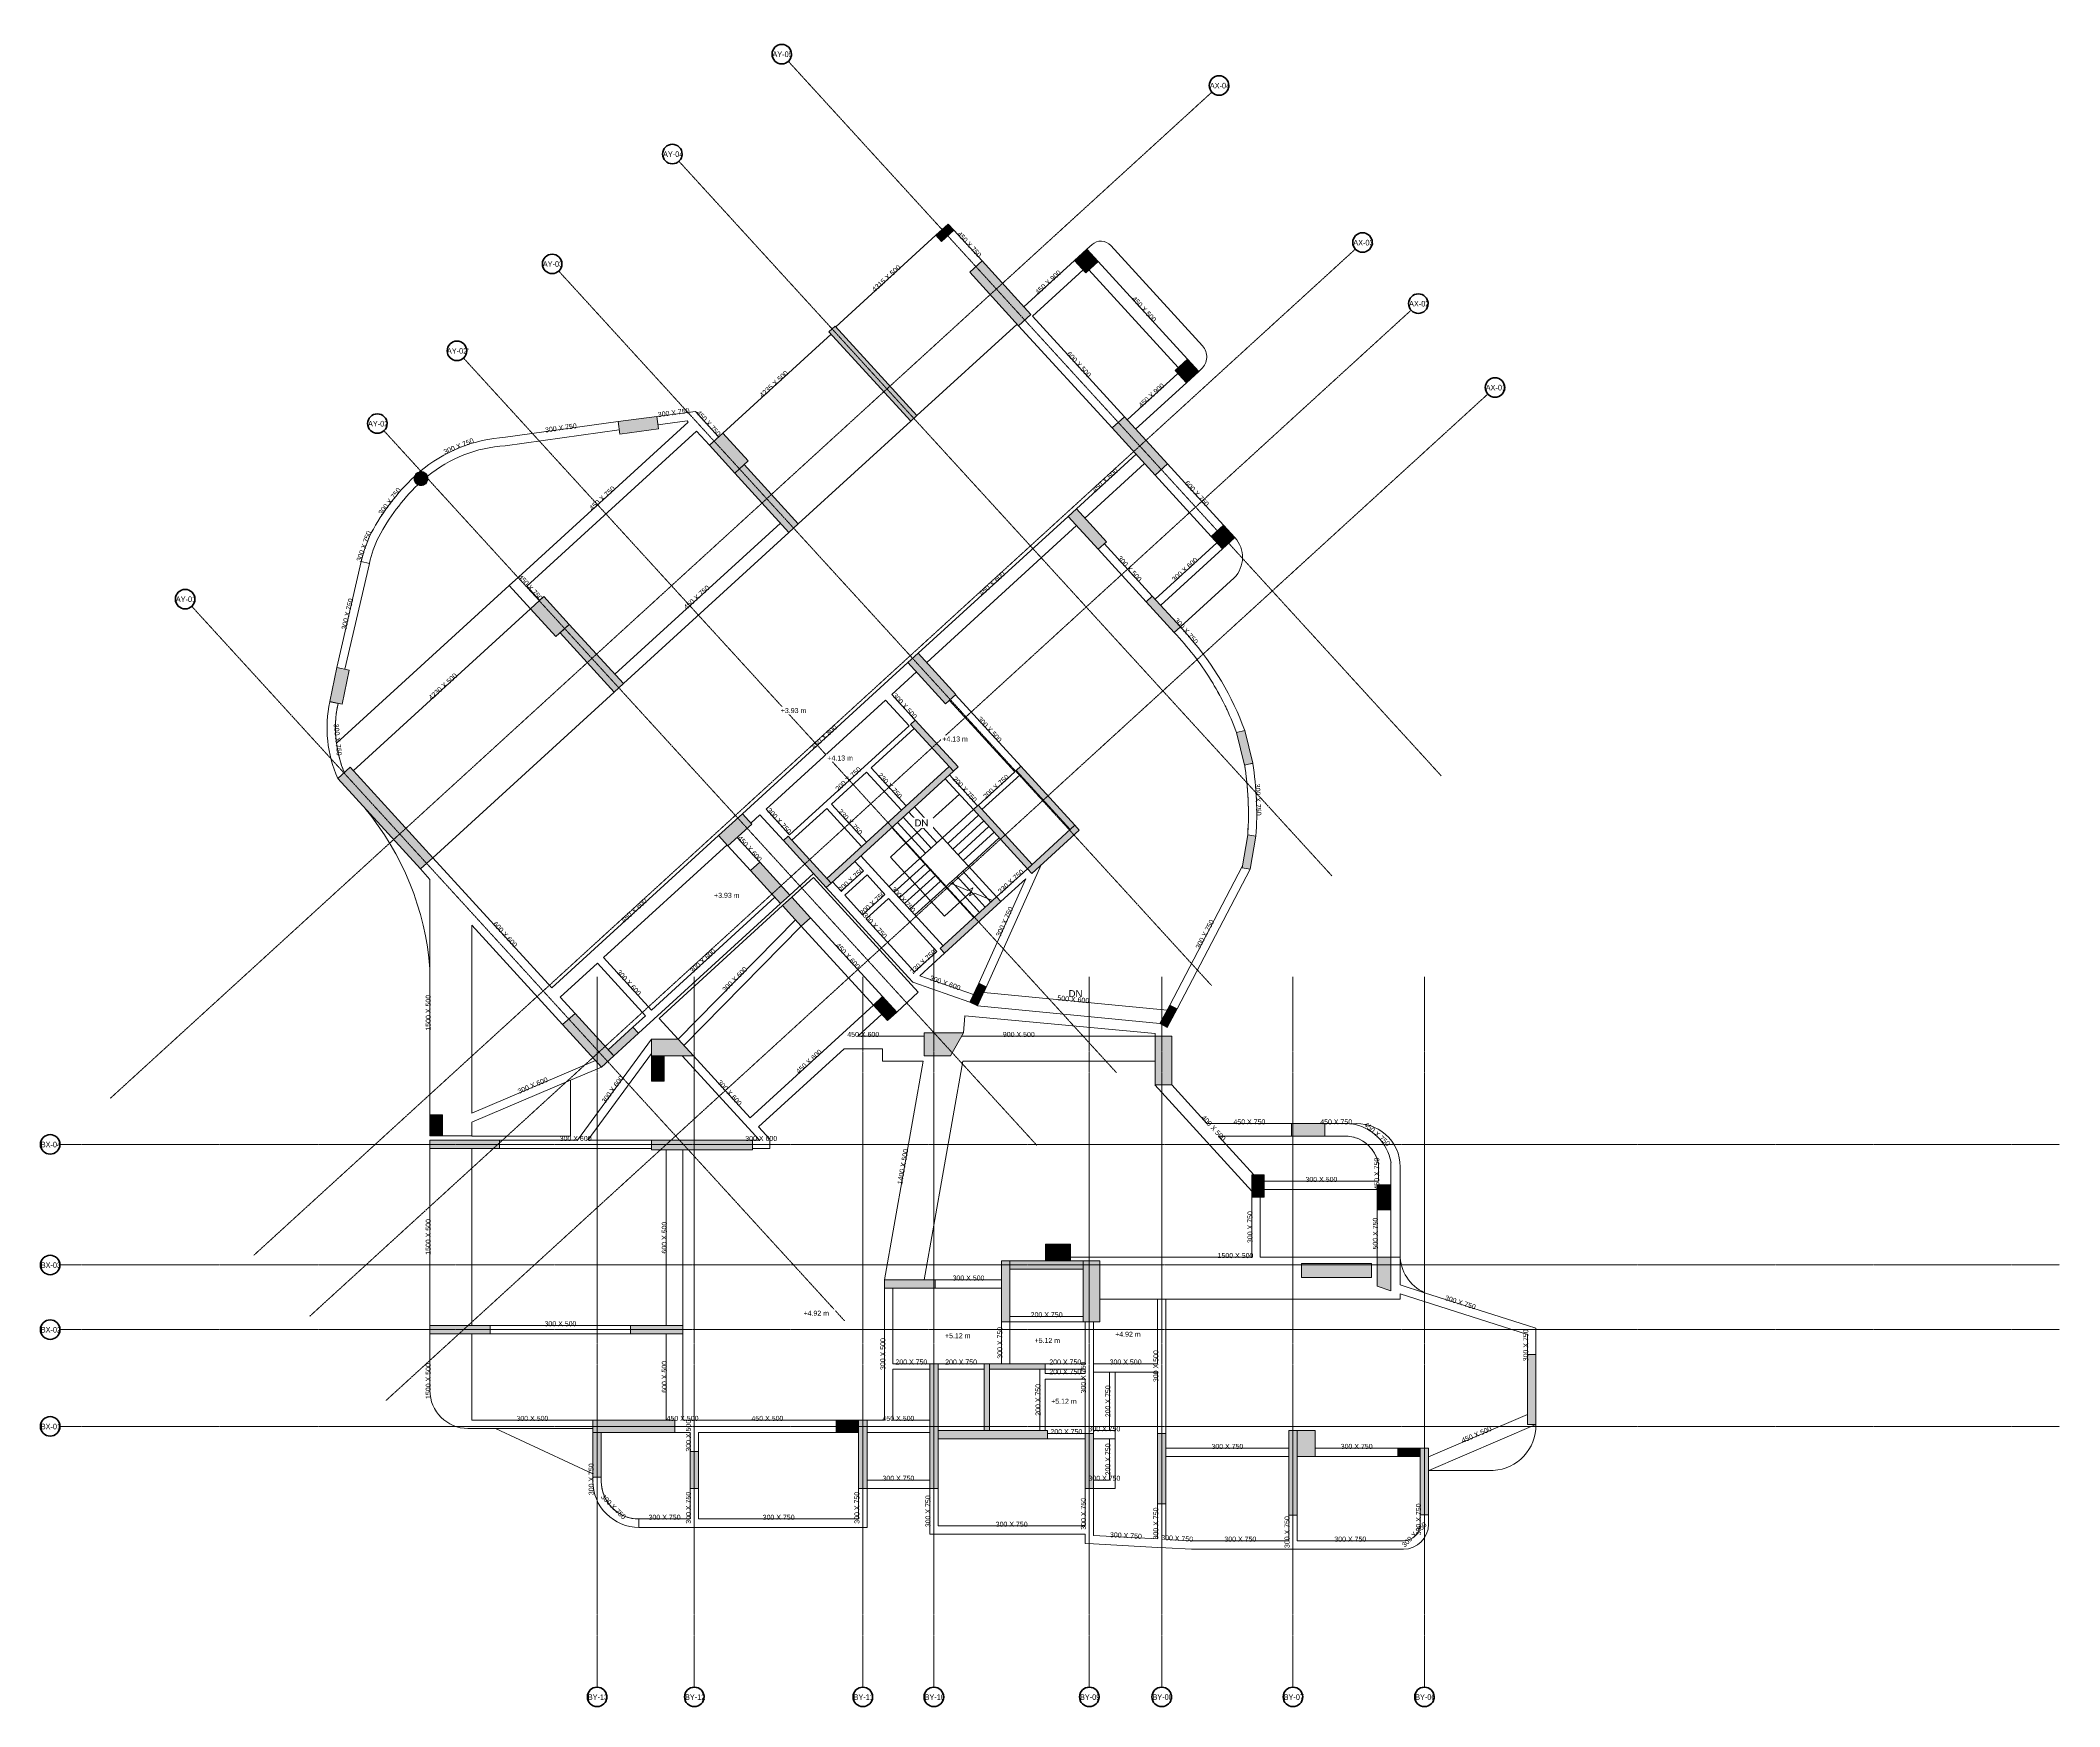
# Model space of a CAD drawing. Header units: millimetres. Extents: x -34805 to 37682, y -15707 to 44118.
import ezdxf

# ---------------------------------------------------------------- set-up
doc = ezdxf.new("R2010")
doc.units = ezdxf.units.MM
doc.linetypes.add('CH_Grid line', pattern=[14, 8, -2, 2, -2])
doc.linetypes.add('CH_Overhead', pattern=[4, 2.5, -1.5])
for name, color, linetype, lineweight in [('A-FLOR-LEVL', 51, 'Continuous', 15), ('A-FLOR-LEVL-TEXT', 2, 'Continuous', 15), ('G-ANNO-DIMS', 111, 'Continuous', 5), ('S-BEAM', 12, 'Continuous', 15), ('S-BEAM-IDEN', 2, 'Continuous', 15), ('S-COLS', 52, 'Continuous', 15), ('S-FNDN', 32, 'Continuous', 15), ('S-GRID', 1, 'Continuous', 5), ('S-GRID-IDEN', 1, 'Continuous', 50), ('S-STRS', 31, 'Continuous', 15), ('S-STRS-ANNO', 31, 'Continuous', 5), ('S-STRS-IDEN', 31, 'Continuous', 5), ('S-STRS-MBND', 31, 'CH_Overhead', 15)]:
    doc.layers.add(name, color=color, linetype=linetype, lineweight=lineweight)
doc.styles.add('Arial', font='arial.ttf', dxfattribs={"height": 250})
doc.styles.add('Arial Narrow', font='ARIALN.TTF', dxfattribs={"height": 200})
doc.styles.add('Arial_1', font='arial.ttf', dxfattribs={"height": 180})
doc.styles.add('Calibri', font='calibri.ttf', dxfattribs={"height": 250})

# ---------------------------------------------------------------- blocks, each defined once
blk = doc.blocks.new('COLUMN - 300 X 750-5448875-03 PODIUM 1 LVL_ _A-BLOCK_')
at = {"layer": 'S-COLS'}
blk.add_hatch(color=8, dxfattribs=at).paths.add_polyline_path([(-375, -150), (375, -150), (375, 150), (-375, 150)])
for p, q in [((375, 150), (-375, 150)), ((-375, 150), (-375, -150)), ((375, -150), (375, 150)), ((-375, -150), (375, -150))]:
    blk.add_line(p, q, dxfattribs=at)
blk = doc.blocks.new('COLUMN - 300 X 1600-5449405-03 PODIUM 1 LVL_ _A-BLOCK_')
at = {"layer": 'S-COLS'}
blk.add_hatch(color=8, dxfattribs=at).paths.add_polyline_path([(-800, -150), (800, -150), (800, 150), (-800, 150)])
for p, q in [((800, 150), (-800, 150)), ((-800, 150), (-800, -150)), ((800, -150), (800, 150)), ((-800, -150), (800, -150))]:
    blk.add_line(p, q, dxfattribs=at)
blk = doc.blocks.new('COLUMN - 450 X 900-5449411-03 PODIUM 1 LVL_ _A-BLOCK_')
at = {"layer": 'S-COLS'}
blk.add_hatch(color=8, dxfattribs=at).paths.add_polyline_path([(450, 225), (-450, 225), (-450, -225), (450, -225)])
for p, q in [((450, 225), (-450, 225)), ((-450, 225), (-450, -225)), ((450, -225), (450, 225)), ((-450, -225), (450, -225))]:
    blk.add_line(p, q, dxfattribs=at)
blk = doc.blocks.new('COLUMN - 600 X 1750-5449412-03 PODIUM 1 LVL_ _A-BLOCK_')
at = {"layer": 'S-COLS'}
blk.add_hatch(color=8, dxfattribs=at).paths.add_polyline_path([(-875, -300), (875, -300), (875, 300), (-875, 300)])
for p, q in [((875, 300), (-875, 300)), ((-875, 300), (-875, -300)), ((875, -300), (875, 300)), ((-875, -300), (875, -300))]:
    blk.add_line(p, q, dxfattribs=at)
blk = doc.blocks.new('Grid - GPL_Grid Head - Circle-5343741-03 PODIUM 1 LVL_ _A-BLOCK_')
at = {"layer": 'S-GRID-IDEN'}
blk.add_circle((0, 0), 3.5, dxfattribs=at)

msp = doc.modelspace()

# ---------------------------------------------------------------- hatches: boundary and pattern name
at = {"layer": 'S-COLS'}
for points in [[(-2452, 36899), (-2009, 37303), (-2212, 37525), (-2655, 37120)], [(2728, 35773), (3171, 36178), (2766, 36621), (2323, 36216)], [(310, 33875), (753, 34280), (-1001, 36200), (-1444, 35795)], [(-3561, 30447), (-3340, 30650), (-6274, 33861), (-6495, 33659), (-3754, 30658)], [(6333, 31827), (6776, 32231), (6371, 32674), (5928, 32270)], [(-14004, 29984), (-12616, 30167), (-12675, 30613), (-14063, 30430)], [(5217, 28504), (5660, 28909), (4108, 30607), (3665, 30202)], [(-9878, 28584), (-9398, 29023), (-10308, 30020), (-10788, 29581)], [(-21124, 28136), (-21069, 28146), (-21018, 28168), (-20973, 28201), (-20936, 28243), (-20909, 28292), (-20894, 28346), (-20892, 28402), (-20902, 28457), (-20924, 28509), (-20957, 28554), (-20999, 28591), (-21048, 28617), (-21102, 28632), (-21158, 28635), (-21213, 28625), (-21266, 28602), (-21310, 28570), (-21347, 28528), (-21373, 28478), (-21388, 28424), (-21391, 28368), (-21381, 28313), (-21359, 28262), (-21326, 28217), (-21284, 28180), (-21234, 28153), (-21180, 28138)], [(-7932, 26454), (-7600, 26758), (-9545, 28888), (-9878, 28584), (-8528, 27107)], [(3168, 25847), (3463, 26117), (2384, 27298), (2089, 27028), (2530, 26545)], [(7631, 25861), (8074, 26266), (7670, 26709), (7227, 26304)], [(-16297, 22713), (-15818, 23151), (-16728, 24148), (-17208, 23709)], [(5899, 22857), (6121, 23059), (5109, 24167), (4888, 23964)], [(-14207, 20721), (-13875, 21025), (-15818, 23151), (-16150, 22848), (-15770, 22432)], [(-2307, 20297), (-1937, 20634), (-3290, 22115), (-3659, 21777), (-3545, 21652)], [(-23976, 20286), (-23724, 21510), (-24165, 21601), (-24417, 20376)], [(-2030, 17875), (-1860, 18030), (-3398, 19713), (-3568, 19558), (-2436, 18319)], [(8426, 18101), (8718, 18173), (8429, 19338), (8137, 19266), (8372, 18319)], [(-21162, 14368), (-20719, 14772), (-23687, 18021), (-24130, 17616), (-23479, 16904)], [(-6423, 13861), (-2030, 17875), (-2185, 18044), (-6578, 14031)], [(2165, 15781), (2334, 15936), (395, 18059), (225, 17904), (1439, 16576)], [(-10121, 15196), (-9265, 15979), (-9602, 16348), (-10459, 15565)], [(629, 14378), (799, 14533), (-1140, 16656), (-1310, 16501), (-1053, 16219)], [(-6593, 13706), (-6423, 13861), (-7961, 15545), (-8131, 15389), (-7049, 14206)], [(784, 14208), (2490, 15766), (2334, 15936), (629, 14378)], [(8629, 14364), (8831, 15546), (8535, 15597), (8333, 14414)], [(-8233, 13129), (-7901, 13433), (-8980, 14614), (-9312, 14310), (-8528, 13453)], [(-7491, 12317), (-7159, 12620), (-7833, 13359), (-8165, 13055)], [(-2354, 11342), (-323, 13197), (-478, 13366), (-2509, 11512)], [(-1166, 9458), (-847, 10136), (-1118, 10264), (-1437, 9585)], [(-4395, 8928), (-4063, 9232), (-4569, 9785), (-4901, 9482)], [(-14663, 7254), (-14220, 7659), (-15613, 9183), (-16056, 8779)], [(-14220, 7659), (-13334, 8468), (-13537, 8690), (-14423, 7880)], [(-11360, 7655), (-11910, 8255), (-12865, 8255), (-12865, 7655), (-12415, 7655)], [(-2130, 7655), (-1670, 8485), (-3080, 8485), (-3080, 7655)], [(-20370, 4790), (-20370, 5540), (-20820, 5540), (-20820, 4790)], [(11310, 4775), (11310, 5225), (10110, 5225), (10110, 4775)], [(-18320, 4330), (-18320, 4630), (-20820, 4630), (-20820, 4330), (-18495, 4330)], [(-9240, 4280), (-9240, 4630), (-12865, 4630), (-12865, 4280)], [(9130, 2590), (9130, 3390), (8680, 3390), (8680, 2590)], [(13680, 2125), (13680, 3025), (13180, 3025), (13180, 2125)], [(2180, 300), (2180, 900), (1280, 900), (1280, 300), (1439, 300)], [(0, -1895), (0, 300), (-300, 300), (-300, -1895)], [(2630, 0), (2630, 300), (0, 300), (0, 0), (1439, 0)], [(3230, -1895), (3230, 300), (2630, 300), (2630, -1895)], [(12985, -300), (12985, 200), (10470, 200), (10470, -300), (11406, -300)], [(13680, -775), (13680, 425), (13180, 425), (13180, -615)], [(-2680, -680), (-2680, -380), (-4500, -380), (-4500, -680)], [(-18655, -2320), (-18655, -2020), (-20820, -2020), (-20820, -2320)], [(-11745, -2320), (-11745, -2020), (-13620, -2020), (-13620, -2320), (-13512, -2320)], [(-2580, -7870), (-2580, -3395), (-2880, -3395), (-2880, -7870)], [(-730, -5795), (-730, -3395), (-930, -3395), (-930, -5795)], [(1270, -3595), (1270, -3395), (-730, -3395), (-730, -3595)], [(18880, -5580), (18880, -3060), (18580, -3060), (18580, -5580)], [(-12030, -5870), (-12030, -5420), (-14970, -5420), (-14970, -5870), (-13512, -5870)], [(-5430, -5870), (-5430, -5420), (-6235, -5420), (-6235, -5870)], [(-5130, -7870), (-5130, -5420), (-5430, -5420), (-5430, -7870)], [(1350, -6095), (1350, -5795), (-2580, -5795), (-2580, -6095)], [(10310, -8835), (10310, -5795), (10010, -5795), (10010, -8835)], [(10960, -6725), (10960, -5795), (10310, -5795), (10310, -6725)], [(3000, -7870), (3000, -5895), (2700, -5895), (2700, -7870)], [(5600, -8420), (5600, -5895), (5300, -5895), (5300, -8420)], [(14730, -6725), (14730, -6425), (13930, -6425), (13930, -6725)], [(15030, -8825), (15030, -6425), (14730, -6425), (14730, -8825)], [(-11180, -7870), (-11180, -6545), (-11480, -6545), (-11480, -7870)]]:
    msp.add_hatch(color=8, dxfattribs=at).paths.add_polyline_path(points)

# ---------------------------------------------------------------- linework, layer by layer
at = {"layer": 'A-FLOR-LEVL'}
for p, q in [((-2986, 21782), (2392, 26696)), ((3168, 25847), (4888, 23964)), ((8537, 15606), (8535, 15597)), ((1126, 14520), (-936, 9938)), ((8341, 14461), (5738, 9484)), ((-936, 9938), (5640, 9301))]:
    msp.add_line(p, q, dxfattribs=at)
msp.add_open_spline([(5900, 22857), (6143, 22600), (6605, 22061), (7214, 21186), (7733, 20253), (8014, 19599), (8137, 19266)], degree=3, knots=[0.0004698, 0.0004698, 0.0004698, 0.0004698, 0.1009423, 0.2018846, 0.3028269, 0.4037693, 0.4037693, 0.4037693, 0.4037693], dxfattribs=at)
msp.add_open_spline([(8420, 18129), (8487, 17712), (8574, 16872), (8565, 16027), (8537, 15606)], degree=3, dxfattribs=at)
at = {"layer": 'S-BEAM'}
for p, q in [((-2655, 37120), (-6250, 33835)), ((-1001, 36200), (-2009, 37303)), ((2323, 36216), (503, 34553)), ((807, 34221), (2627, 35884)), ((2838, 35874), (6039, 32371)), ((6371, 32674), (3171, 36178)), ((4108, 30607), (807, 34221)), ((-6418, 33574), (-10308, 30020)), ((-3340, 30650), (256, 33935)), ((310, 33875), (3665, 30202)), ((6029, 32159), (4209, 30496)), ((4513, 30164), (6333, 31827)), ((-11832, 30724), (-12675, 30613)), ((-12636, 30316), (-11586, 30454)), ((-11289, 30796), (-11832, 30724)), ((-11586, 30454), (-11550, 30415)), ((-10456, 29885), (-11289, 30796)), ((-7600, 26758), (-3561, 30447)), ((-18122, 29562), (-14024, 30132)), ((-14063, 30430), (-18109, 29867)), ((-11550, 30415), (-17644, 24849)), ((-17338, 24519), (-11247, 30083)), ((-11247, 30083), (-10788, 29581)), ((-18122, 29562), (-18122, 29566)), ((4529, 29257), (2384, 27298)), ((2687, 26966), (4832, 28925)), ((5217, 28504), (7227, 26304)), ((7670, 26709), (5660, 28909)), ((2089, 27028), (-3290, 22115)), ((-8235, 26787), (-14179, 21357)), ((-13875, 21025), (-7932, 26454)), ((-23286, 25408), (-24165, 21601)), ((-23286, 25408), (-22993, 25342)), ((-22993, 25342), (-23286, 25408)), ((5109, 24167), (3389, 26049)), ((7429, 26083), (5210, 24056)), ((5413, 23835), (7631, 25861)), ((-23871, 21540), (-22993, 25342)), ((-17974, 24547), (-17644, 24849)), ((-17974, 24547), (-17208, 23709)), ((-16876, 24013), (-17338, 24519)), ((-17208, 23709), (-23572, 17895)), ((6121, 23058), (6083, 23025)), ((6444, 22691), (6121, 23058)), ((-3659, 21777), (-9602, 16348)), ((-4241, 20636), (-3355, 21445)), ((7056, 21397), (7063, 21387)), ((-24120, 20311), (-24413, 20374)), ((-20719, 14772), (-14207, 20721)), ((-8752, 16515), (-4463, 20433)), ((-4463, 20433), (-3620, 19511)), ((-3398, 19713), (-4241, 20636)), ((-2170, 20422), (176, 17854)), ((395, 18059), (-1949, 20624)), ((7885, 19882), (7889, 19875)), ((-24174, 18861), (-24175, 18863)), ((-3620, 19511), (-7909, 15592)), ((-4976, 18000), (-3433, 19410)), ((8718, 18160), (8570, 18137)), ((-24124, 17621), (-24129, 17619)), ((-6401, 16699), (-5146, 17845)), ((-5146, 17845), (-3898, 16479)), ((-3728, 16635), (-4976, 18000)), ((-2322, 17608), (-1310, 16501)), ((-1162, 16636), (-2174, 17743)), ((176, 17854), (-1138, 16653)), ((-1003, 16506), (362, 17754)), ((8422, 18113), (8423, 18113)), ((-5153, 15333), (-6401, 16699)), ((-9299, 16016), (-8974, 16312)), ((-8974, 16312), (-8131, 15389)), ((-7909, 15592), (-8752, 16515)), ((-7826, 15397), (-6571, 16544)), ((-6571, 16544), (-5323, 15178)), ((-10459, 15565), (-16446, 10095)), ((-14585, 11186), (-10155, 15233)), ((-8980, 14614), (-9789, 15500)), ((8537, 15605), (8536, 15597)), ((8833, 15546), (8831, 15546)), ((8831, 15546), (8833, 15546)), ((-16446, 10095), (-20719, 14772)), ((-10121, 15196), (-9312, 14310)), ((-5570, 14640), (-5261, 14302)), ((-2398, 11613), (-5349, 14843)), ((1120, 14515), (1123, 14514)), ((-21162, 14368), (-20820, 13993)), ((-20820, 13993), (-20820, 10786)), ((-6062, 13570), (-6371, 13909)), ((-5261, 14302), (-6062, 13570)), ((-5927, 13423), (-5126, 14154)), ((-5126, 14154), (-4489, 13457)), ((567, 14010), (-1118, 10264)), ((-323, 13197), (567, 14010)), ((8629, 14364), (6002, 9341)), ((8629, 14365), (8629, 14365)), ((8629, 14365), (8629, 14365)), ((8629, 14364), (8629, 14365)), ((8629, 14364), (8629, 14365)), ((-13334, 8468), (-8233, 13129)), ((-8435, 13351), (-12865, 9304)), ((-6593, 13706), (-3642, 10476)), ((-5290, 12725), (-5927, 13423)), ((-4489, 13457), (-5290, 12725)), ((-5155, 12577), (-4354, 13309)), ((-4354, 13309), (-2619, 11410)), ((-19320, 12351), (-16056, 8779)), ((-19320, 5600), (-19320, 12351)), ((-7693, 12539), (-11910, 8255)), ((-4569, 9785), (-7159, 12620)), ((-3420, 10679), (-5155, 12577)), ((-11707, 8034), (-7491, 12317)), ((-7491, 12317), (-4901, 9482)), ((-16143, 9763), (-14806, 10984)), ((-14806, 10984), (-13086, 9101)), ((-12865, 9304), (-14585, 11186)), ((-2619, 11410), (-3420, 10679)), ((-3237, 10534), (-2354, 11342)), ((-20820, 10786), (-20820, 5540)), ((-3642, 10476), (-3644, 10475)), ((-3644, 10475), (-3489, 10305)), ((-3489, 10305), (-1437, 9585)), ((-1309, 9858), (-3237, 10534)), ((-15613, 9183), (-16143, 9763)), ((-4901, 9482), (-9327, 5438)), ((-1166, 9458), (5383, 8823)), ((5640, 9301), (-940, 9938)), ((-13086, 9101), (-13537, 8690)), ((-5456, 8365), (-4597, 9150)), ((-12865, 8255), (-15520, 4630)), ((-4578, 8365), (-5456, 8365)), ((-3080, 8365), (-4578, 8365)), ((5210, 8365), (-1737, 8365)), ((-19320, 5600), (-14878, 7489)), ((-14663, 7254), (-15770, 6784)), ((-15148, 4630), (-12865, 7747)), ((-14663, 7254), (-14663, 7255)), ((-14663, 7254), (-14663, 7254)), ((-11767, 7655), (-8994, 4630)), ((-9327, 5438), (-11360, 7655)), ((-9023, 5106), (-5949, 7915)), ((-5949, 7915), (-4578, 7915)), ((-4578, 7465), (-4578, 7915)), ((-4578, 7465), (-3111, 7465)), ((-3111, 7465), (-4500, -380)), ((-3078, -380), (-1689, 7465)), ((-1689, 7465), (5210, 7465)), ((-15770, 6784), (-19320, 5274)), ((5210, 6615), (5201, 6615)), ((5201, 6615), (8680, 2804)), ((7081, 5223), (5810, 6615)), ((-19320, 4790), (-19320, 5274)), ((-8620, 4666), (-9023, 5106)), ((7081, 5223), (7081, 5225)), ((10110, 5225), (7081, 5225)), ((12106, 5225), (11310, 5225)), ((12106, 5225), (12106, 5228)), ((-19320, 4790), (-20370, 4790)), ((-15520, 4630), (-18320, 4630)), ((-12865, 4630), (-15148, 4630)), ((-8994, 4630), (-9240, 4630)), ((-8620, 4630), (-8620, 4666)), ((-8620, 4630), (-8620, 4330)), ((7490, 4775), (10110, 4775)), ((8754, 3390), (7490, 4775)), ((11310, 4775), (12110, 4775)), ((12110, 4777), (12110, 4775)), ((-20820, 4330), (-20820, -2020)), ((-19320, -2020), (-19320, 4330)), ((-18320, 4330), (-12865, 4330)), ((-12345, 4280), (-12345, -2020)), ((-11745, -2020), (-11745, 4280)), ((-9240, 4330), (-8620, 4330)), ((13230, 3785), (13230, 3160)), ((13680, 3025), (13680, 3825)), ((13230, 3160), (9130, 3160)), ((8680, 2590), (8680, 425)), ((8980, 425), (8980, 2590)), ((9130, 2860), (13180, 2860)), ((13180, 2125), (13180, 425)), ((13680, 425), (13680, 2125)), ((8680, 425), (2180, 425)), ((13180, 425), (8980, 425)), ((14010, 425), (13680, 425)), ((14010, 425), (14010, -566)), ((-4500, -680), (-4500, -5420)), ((-4200, -3395), (-4200, -680)), ((-300, -380), (-2680, -380)), ((-2680, -680), (-300, -680)), ((14880, -844), (14010, -566)), ((3230, -1075), (5300, -1075)), ((5300, -1075), (5600, -1075)), ((5300, -1075), (5300, -3395)), ((5300, -1075), (5600, -1075)), ((5600, -5895), (5600, -1075)), ((5600, -1075), (14010, -1075)), ((14010, -881), (18580, -2343)), ((14010, -881), (14010, -1075)), ((18580, -2028), (14880, -844)), ((-13620, -2020), (-18655, -2020)), ((-300, -1895), (-300, -3395)), ((2630, -1695), (0, -1695)), ((0, -1895), (2630, -1895)), ((0, -3395), (0, -1895)), ((2700, -1895), (2700, -3395)), ((3000, -5895), (3000, -1895)), ((18880, -2124), (18580, -2028)), ((18880, -3060), (18880, -2124)), ((-20820, -2320), (-20820, -4355)), ((-19320, -5420), (-19320, -2320)), ((-18655, -2320), (-13620, -2320)), ((-12345, -2320), (-12345, -5420)), ((-11745, -5420), (-11745, -2320)), ((18580, -2343), (18580, -3060)), ((-2880, -3395), (-4200, -3395)), ((-4200, -5420), (-4200, -3595)), ((-4200, -3595), (-2880, -3595)), ((-930, -3395), (-2580, -3395)), ((-2580, -3595), (-930, -3595)), ((1070, -3595), (1070, -5795)), ((2700, -3395), (1270, -3395)), ((1270, -3595), (2700, -3595)), ((1270, -3745), (1270, -3595)), ((2700, -3595), (2700, -3745)), ((5300, -3395), (3000, -3395)), ((2700, -3745), (1270, -3745)), ((1270, -5795), (1270, -3945)), ((1270, -3945), (2700, -3945)), ((2700, -3945), (2700, -5895)), ((3000, -3695), (5300, -3695)), ((3580, -3695), (3780, -3695)), ((3580, -3695), (3580, -5795)), ((3780, -5795), (3780, -3695)), ((5300, -3695), (5300, -5895)), ((-19320, -5720), (-19455, -5720)), ((-14970, -5420), (-19320, -5420)), ((-19320, -5720), (-18471, -5720)), ((-18471, -5720), (-14970, -5720)), ((-11480, -5420), (-11745, -5420)), ((-11480, -5420), (-11180, -5420)), ((-6235, -5420), (-11180, -5420)), ((-4500, -5420), (-5130, -5420)), ((-2880, -5420), (-4200, -5420)), ((3780, -5795), (3000, -5795)), ((3780, -5795), (3580, -5795)), ((3780, -5795), (3780, -6095)), ((18580, -5219), (15030, -6738)), ((15035, -7225), (18880, -5580)), ((-12030, -5870), (-11480, -5870)), ((-11480, -5870), (-11480, -6545)), ((-11180, -5870), (-6235, -5870)), ((-11180, -6545), (-11180, -5870)), ((-5130, -5870), (-2880, -5870)), ((2700, -5895), (1350, -5895)), ((1350, -6095), (2700, -6095)), ((3000, -6095), (3780, -6095)), ((3580, -6095), (3780, -6095)), ((3580, -6095), (3580, -7570)), ((3780, -7570), (3780, -6095)), ((10010, -6426), (5600, -6426)), ((13930, -6425), (10960, -6425)), ((5600, -6726), (10010, -6726)), ((10960, -6725), (13930, -6725)), ((15030, -7227), (15035, -7225)), ((-14970, -7470), (-14970, -7620)), ((-14670, -7620), (-14670, -7470)), ((-11480, -7870), (-11480, -8970)), ((-11180, -8970), (-11180, -7870)), ((-5430, -7870), (-5430, -8970)), ((-2880, -7570), (-5130, -7570)), ((-5130, -9270), (-5130, -7870)), ((-5130, -7870), (-2880, -7870)), ((-2880, -7870), (-2880, -9520)), ((-2580, -9220), (-2580, -7870)), ((2700, -7870), (2700, -9220)), ((3580, -7570), (3000, -7570)), ((3000, -9562), (3000, -7870)), ((3000, -7870), (3780, -7870)), ((3780, -7570), (3780, -7870)), ((5300, -8420), (5300, -9688)), ((5600, -9704), (5600, -8420)), ((-13320, -9270), (-13320, -8970)), ((-11480, -8970), (-13320, -8970)), ((-13320, -8970), (-13320, -9270)), ((-13320, -9270), (-11480, -9270)), ((-11180, -9270), (-11480, -9270)), ((-5430, -8970), (-11180, -8970)), ((-11180, -9270), (-5430, -9270)), ((-5130, -9270), (-5430, -9270)), ((2700, -9220), (-2580, -9220)), ((10010, -8835), (10010, -9755)), ((10310, -9755), (10310, -8835)), ((14730, -8825), (14730, -9150)), ((15030, -9150), (15030, -8825)), ((-2580, -9520), (-2880, -9520)), ((-2580, -9520), (2700, -9520)), ((2700, -9520), (2700, -9846)), ((2700, -9846), (3000, -9862)), ((3000, -9562), (5300, -9688)), ((5300, -9988), (3000, -9862)), ((5300, -9988), (5600, -10004)), ((6535, -9755), (5600, -9704)), ((5600, -10004), (6523, -10055)), ((6523, -10055), (6527, -10055)), ((6527, -10055), (10011, -10055)), ((10010, -9755), (6535, -9755)), ((10310, -10055), (10011, -10055)), ((14125, -9755), (10310, -9755)), ((10310, -10055), (14125, -10055))]:
    msp.add_line(p, q, dxfattribs=at)
for centre, radius, start, end in [((-17797, 24629), 5247, 93.40651, 130.31654), ((-17797, 24629), 4947, 93.77336, 128.97063), ((-15849, 22632), 8034, 133.50316, 151.76194), ((-21141, 28385), 250, 172.41629, 180.40205), ((-21141, 28385), 250, 184.63413, 195.05325), ((-21141, 28385), 250, 162.66057, 167.59748), ((-21141, 28385), 250, 196.99629, 209.03867), ((-21141, 28385), 250, 97.12915, 101.64032), ((-21141, 28385), 250, 84.52811, 92.14977), ((-21141, 28385), 250, 71.22912, 79.90346), ((-21141, 28385), 250, 55.65283, 67.67215), ((-21141, 28385), 250, 43.22318, 53.27598), ((-21141, 28385), 250, 30.98433, 38.9106), ((-21141, 28385), 250, 21.16221, 26.12079), ((-15849, 22632), 7734, 134.3491, 151.72209), ((-21141, 28385), 250, 212.71759, 221.24997), ((-21141, 28385), 250, 225.89434, 233.4794), ((-21141, 28385), 250, 238.44678, 242.77724), ((-18889, 24447), 4500, 153.80108, 167.66663), ((-18889, 24447), 4200, 153.87335, 167.69026), ((-1471, 15745), 10531, 19.94772, 41.26973), ((-1471, 15745), 10231, 30.863, 31.75404), ((-20055, 19433), 4459, 167.80719, 203.99587), ((-20055, 19433), 4159, 167.80719, 187.6352), ((-20055, 19433), 4159, 167.80719, 170.67503), ((-1471, 15745), 10231, 28.61605, 29.89531), ((-1471, 15745), 10231, 26.70535, 27.95983), ((-20055, 19433), 4159, 177.63835, 179.27868), ((-20055, 19433), 4159, 174.689, 176.41077), ((-20055, 19433), 4159, 171.6304, 173.54289), ((-1471, 15745), 10231, 25.10903, 25.94636), ((-20055, 19433), 4159, 180.55129, 182.14662), ((-20055, 19433), 4159, 183.44767, 185.0146), ((-20055, 19433), 4159, 186.33514, 187.62956), ((-20055, 19433), 4159, 187.6352, 202.63465), ((-20055, 19433), 4159, 188.83561, 189.51852), ((-20055, 19433), 4159, 191.68197, 192.51637), ((-20055, 19433), 4159, 194.45011, 195.55159), ((-20055, 19433), 4159, 197.1898, 198.69879), ((-2565, 16355), 11427, 355.9431, 9.0933), ((-20055, 19433), 4159, 199.91597, 202.63465), ((-2565, 16355), 11127, 8.17588, 9.0933), ((-2565, 16355), 11127, 6.31477, 7.27492), ((-2565, 16355), 11127, 4.4534, 5.41568), ((-2565, 16355), 11127, 2.59171, 3.55645), ((-2565, 16355), 11127, 0.72962, 1.69722), ((-2565, 16355), 11127, 357.00341, 357.97875), ((-2565, 16355), 11127, 358.86702, 359.83798), ((12022, 3550), 1681, 81.67706, 87.12065), ((12022, 3550), 1681, 82.06899, 82.64401), ((12022, 3550), 1681, 9.43158, 81.67706), ((12022, 3550), 1231, 84.62585, 85.8941), ((12022, 3550), 1231, 85.00573, 85.8941), ((12022, 3550), 1231, 11.02621, 84.62585), ((12022, 3550), 1231, 82.50985, 82.81189), ((12022, 3550), 1231, 79.72233, 79.96424), ((12022, 3550), 1231, 74.20825, 74.66093), ((12022, 3550), 1231, 68.69238, 69.35793), ((12022, 3550), 1231, 63.17413, 64.05495), ((12022, 3550), 1231, 57.65266, 58.75199), ((12022, 3550), 1231, 52.12668, 53.44905), ((12022, 3550), 1231, 46.59409, 48.14613), ((12022, 3550), 1231, 41.05127, 42.84324), ((12022, 3550), 1231, 35.49142, 37.54036), ((12022, 3550), 1231, 29.89994, 32.2375), ((12022, 3550), 1231, 24.23895, 26.93465), ((12022, 3550), 1231, 18.3699, 21.63182), ((12022, 3550), 1231, 11.02621, 16.32899), ((-19455, -4355), 1365, 180, 270), ((-13320, -7620), 1650, 180.00007, 270.00007), ((-13320, -7620), 1350, 180.00007, 270.00007), ((14125, -9150), 605, 270, 360), ((14125, -9150), 905, 270, 360)]:
    msp.add_arc(centre, radius, start, end, dxfattribs=at)
at = {"layer": 'S-COLS'}
for p, q in [((-2212, 37525), (-2655, 37120)), ((-2655, 37120), (-2452, 36899)), ((-2452, 36899), (-2009, 37303)), ((-2009, 37303), (-2212, 37525)), ((2766, 36621), (2323, 36216)), ((3171, 36178), (2766, 36621)), ((-1001, 36200), (-1444, 35795)), ((-1444, 35795), (310, 33875)), ((753, 34280), (-1001, 36200)), ((2323, 36216), (2728, 35773)), ((2728, 35773), (3171, 36178)), ((310, 33875), (753, 34280)), ((-6274, 33861), (-6495, 33659)), ((-6495, 33659), (-3561, 30447)), ((-3340, 30650), (-6274, 33861)), ((6371, 32674), (5928, 32270)), ((6776, 32231), (6371, 32674)), ((5928, 32270), (6333, 31827)), ((6333, 31827), (6776, 32231)), ((-12675, 30613), (-14063, 30430)), ((-12616, 30167), (-12675, 30613)), ((-3561, 30447), (-3340, 30650)), ((4108, 30607), (3665, 30202)), ((5660, 28909), (4108, 30607)), ((-14063, 30430), (-14004, 29984)), ((-14004, 29984), (-12616, 30167)), ((-10308, 30020), (-10788, 29581)), ((-9398, 29023), (-10308, 30020)), ((3665, 30202), (5217, 28504)), ((-10788, 29581), (-9878, 28584)), ((-9878, 28584), (-9398, 29023)), ((-9545, 28888), (-9878, 28584)), ((-9878, 28584), (-7932, 26454)), ((-7600, 26758), (-9545, 28888)), ((5217, 28504), (5660, 28909)), ((2384, 27298), (2089, 27028)), ((2089, 27028), (3168, 25847)), ((3463, 26117), (2384, 27298)), ((-7932, 26454), (-7600, 26758)), ((3168, 25847), (3463, 26117)), ((7670, 26709), (7227, 26304)), ((7227, 26304), (7631, 25861)), ((7631, 25861), (8074, 26266)), ((8074, 26266), (7670, 26709)), ((-16728, 24148), (-17208, 23709)), ((-15818, 23151), (-16728, 24148)), ((5109, 24167), (4888, 23964)), ((4888, 23964), (5899, 22857)), ((6121, 23059), (5109, 24167)), ((-17208, 23709), (-16297, 22713)), ((-16297, 22713), (-15818, 23151)), ((-15818, 23151), (-16150, 22848)), ((-16150, 22848), (-14207, 20721)), ((-13875, 21025), (-15818, 23151)), ((5899, 22857), (6121, 23059)), ((-3290, 22115), (-3659, 21777)), ((-3659, 21777), (-2307, 20297)), ((-1937, 20634), (-3290, 22115)), ((-24165, 21601), (-24417, 20376)), ((-23724, 21510), (-24165, 21601)), ((-23976, 20286), (-23724, 21510)), ((-14207, 20721), (-13875, 21025)), ((-24417, 20376), (-23976, 20286)), ((-2307, 20297), (-1937, 20634)), ((-3398, 19713), (-3568, 19558)), ((-1860, 18030), (-3398, 19713)), ((-3568, 19558), (-2030, 17875)), ((8429, 19338), (8137, 19266)), ((8137, 19266), (8426, 18101)), ((8718, 18173), (8429, 19338)), ((8426, 18101), (8718, 18173)), ((-23687, 18021), (-24130, 17616)), ((-24130, 17616), (-21162, 14368)), ((-20719, 14772), (-23687, 18021)), ((-2185, 18044), (-6578, 14031)), ((-6423, 13861), (-2030, 17875)), ((-2030, 17875), (-2185, 18044)), ((-2030, 17875), (-1860, 18030)), ((395, 18059), (225, 17904)), ((225, 17904), (2165, 15781)), ((2334, 15936), (395, 18059)), ((-9602, 16348), (-10459, 15565)), ((-10121, 15196), (-9265, 15979)), ((-9265, 15979), (-9602, 16348)), ((-1140, 16656), (-1310, 16501)), ((-1310, 16501), (629, 14378)), ((799, 14533), (-1140, 16656)), ((-10459, 15565), (-10121, 15196)), ((-7961, 15545), (-8131, 15389)), ((-8131, 15389), (-6593, 13706)), ((-6423, 13861), (-7961, 15545)), ((2334, 15936), (629, 14378)), ((784, 14208), (2490, 15766)), ((2165, 15781), (2334, 15936)), ((2490, 15766), (2334, 15936)), ((8535, 15597), (8333, 14414)), ((8831, 15546), (8535, 15597)), ((8629, 14364), (8831, 15546)), ((-21162, 14368), (-20719, 14772)), ((-8980, 14614), (-9312, 14310)), ((-7901, 13433), (-8980, 14614)), ((629, 14378), (799, 14533)), ((-9312, 14310), (-8233, 13129)), ((-6593, 13706), (-6423, 13861)), ((-6578, 14031), (-6423, 13861)), ((629, 14378), (784, 14208)), ((8333, 14414), (8629, 14364)), ((-8233, 13129), (-7901, 13433)), ((-7833, 13359), (-8165, 13055)), ((-8165, 13055), (-7491, 12317)), ((-7159, 12620), (-7833, 13359)), ((-478, 13366), (-2509, 11512)), ((-2354, 11342), (-323, 13197)), ((-323, 13197), (-478, 13366)), ((-7491, 12317), (-7159, 12620)), ((-2509, 11512), (-2354, 11342)), ((-1118, 10264), (-1437, 9585)), ((-847, 10136), (-1118, 10264)), ((-4569, 9785), (-4901, 9482)), ((-4901, 9482), (-4395, 8928)), ((-4063, 9232), (-4569, 9785)), ((-1437, 9585), (-1166, 9458)), ((-1166, 9458), (-847, 10136)), ((-15613, 9183), (-16056, 8779)), ((-16056, 8779), (-14663, 7254)), ((-14220, 7659), (-15613, 9183)), ((-4395, 8928), (-4063, 9232)), ((-13537, 8690), (-14423, 7880)), ((-14220, 7659), (-13334, 8468)), ((-13334, 8468), (-13537, 8690)), ((-11910, 8255), (-12865, 8255)), ((-12865, 8255), (-12865, 7655)), ((-11360, 7655), (-11910, 8255)), ((-1670, 8485), (-3080, 8485)), ((-3080, 8485), (-3080, 7655)), ((-2130, 7655), (-1670, 8485)), ((-14663, 7254), (-14220, 7659)), ((-14423, 7880), (-14220, 7659)), ((-12415, 7655), (-11360, 7655)), ((-3080, 7655), (-2130, 7655)), ((-20370, 5540), (-20820, 5540)), ((-20820, 5540), (-20820, 4790)), ((-20370, 4790), (-20370, 5540)), ((11310, 5225), (10110, 5225)), ((10110, 5225), (10110, 4775)), ((11310, 4775), (11310, 5225)), ((-20820, 4790), (-20370, 4790)), ((-20820, 4630), (-20820, 4330)), ((-18320, 4630), (-20820, 4630)), ((-18320, 4330), (-18320, 4630)), ((-12865, 4630), (-12865, 4280)), ((-9240, 4630), (-12865, 4630)), ((-9240, 4280), (-9240, 4630)), ((10110, 4775), (11310, 4775)), ((-20820, 4330), (-18320, 4330)), ((-12865, 4280), (-9240, 4280)), ((9130, 3390), (8680, 3390)), ((8680, 3390), (8680, 2590)), ((9130, 2590), (9130, 3390)), ((13680, 3025), (13180, 3025)), ((13180, 3025), (13180, 2125)), ((13680, 2125), (13680, 3025)), ((8680, 2590), (9130, 2590)), ((13180, 2125), (13680, 2125)), ((1280, 900), (1280, 300)), ((2180, 900), (1280, 900)), ((2180, 300), (2180, 900)), ((0, 300), (-300, 300)), ((-300, 300), (-300, -1895)), ((0, -1895), (0, 300)), ((0, 300), (0, 0)), ((2630, 300), (0, 300)), ((0, 0), (2630, 0)), ((1280, 300), (2180, 300)), ((3230, 300), (2630, 300)), ((2630, 300), (2630, -1895)), ((2630, 0), (2630, 300)), ((3230, -1895), (3230, 300)), ((10470, 200), (10470, -300)), ((12985, 200), (10470, 200)), ((12985, -300), (12985, 200)), ((13680, 425), (13180, 425)), ((13180, 425), (13180, -615)), ((13680, -775), (13680, 425)), ((-4500, -380), (-4500, -680)), ((-2680, -380), (-4500, -380)), ((-4500, -680), (-2680, -680)), ((-2680, -680), (-2680, -380)), ((10470, -300), (12985, -300)), ((13180, -615), (13680, -775)), ((-20820, -2020), (-20820, -2320)), ((-18655, -2020), (-20820, -2020)), ((-18655, -2320), (-18655, -2020)), ((-13620, -2020), (-13620, -2320)), ((-11745, -2020), (-13620, -2020)), ((-11745, -2320), (-11745, -2020)), ((-300, -1895), (0, -1895)), ((2630, -1895), (3230, -1895)), ((-20820, -2320), (-18655, -2320)), ((-13620, -2320), (-11745, -2320)), ((-2580, -3395), (-2880, -3395)), ((-2880, -3395), (-2880, -7870)), ((-2580, -7870), (-2580, -3395)), ((-730, -3395), (-930, -3395)), ((-930, -3395), (-930, -5795)), ((-730, -5795), (-730, -3395)), ((-730, -3395), (-730, -3595)), ((1270, -3395), (-730, -3395)), ((-730, -3595), (1270, -3595)), ((1270, -3595), (1270, -3395)), ((18880, -3060), (18580, -3060)), ((18580, -3060), (18580, -5580)), ((18880, -5580), (18880, -3060)), ((-14970, -5420), (-14970, -5870)), ((-12030, -5420), (-14970, -5420)), ((-12030, -5870), (-12030, -5420)), ((-6235, -5420), (-6235, -5870)), ((-5430, -5420), (-6235, -5420)), ((-5130, -5420), (-5430, -5420)), ((-5430, -5420), (-5430, -7870)), ((-5430, -5870), (-5430, -5420)), ((-5130, -7870), (-5130, -5420)), ((-2580, -5795), (-2580, -6095)), ((1350, -5795), (-2580, -5795)), ((-930, -5795), (-730, -5795)), ((1350, -6095), (1350, -5795)), ((10310, -5795), (10010, -5795)), ((10010, -5795), (10010, -8835)), ((10310, -8835), (10310, -5795)), ((10960, -5795), (10310, -5795)), ((10310, -5795), (10310, -6725)), ((10960, -6725), (10960, -5795)), ((18580, -5580), (18880, -5580)), ((-14670, -5870), (-12030, -5870)), ((-6235, -5870), (-5430, -5870)), ((-2580, -6095), (1350, -6095)), ((3000, -5895), (2700, -5895)), ((2700, -5895), (2700, -7870)), ((3000, -7870), (3000, -5895)), ((5600, -5895), (5300, -5895)), ((5300, -5895), (5300, -8420)), ((5600, -8420), (5600, -5895)), ((14730, -6425), (13930, -6425)), ((13930, -6425), (13930, -6725)), ((14730, -6725), (14730, -6425)), ((15030, -6425), (14730, -6425)), ((14730, -6425), (14730, -8825)), ((15030, -8825), (15030, -6425)), ((-11180, -6545), (-11480, -6545)), ((-11480, -6545), (-11480, -7870)), ((-11180, -7870), (-11180, -6545)), ((10310, -6725), (10960, -6725)), ((13930, -6725), (14730, -6725)), ((-11480, -7870), (-11180, -7870)), ((-5430, -7870), (-5130, -7870)), ((-2880, -7870), (-2580, -7870)), ((2700, -7870), (3000, -7870)), ((5300, -8420), (5600, -8420)), ((10010, -8835), (10310, -8835)), ((14730, -8825), (15030, -8825))]:
    msp.add_line(p, q, dxfattribs=at)
for start, end in [(132.41434, 312.41434), (312.41434, 132.41434)]:
    msp.add_arc((-21141, 28385), 250, start, end, dxfattribs=at)
at = {"layer": 'S-FNDN'}
for p, q in [((2947, 36786), (2766, 36621)), ((6913, 33149), (3618, 36756)), ((2627, 35884), (807, 34221)), ((6039, 32371), (2838, 35874)), ((3171, 36178), (6371, 32674)), ((807, 34221), (4108, 30607)), ((256, 33935), (-3340, 30650)), ((3665, 30202), (310, 33875)), ((4209, 30496), (6029, 32159)), ((6776, 32231), (6875, 32323)), ((-3561, 30447), (-7600, 26758)), ((2384, 27298), (4529, 29257)), ((4832, 28925), (2687, 26966)), ((7227, 26304), (5217, 28504)), ((-3290, 22115), (2089, 27028)), ((-7932, 26454), (-13875, 21025)), ((3389, 26049), (5109, 24167)), ((5210, 24056), (7429, 26083)), ((7631, 25861), (5413, 23835)), ((6121, 23059), (8048, 24820)), ((-17974, 24547), (-24177, 18880)), ((-17208, 23709), (-17974, 24547)), ((-23572, 17895), (-17208, 23709)), ((-3355, 21445), (-4241, 20636)), ((-14207, 20721), (-20719, 14772)), ((-4463, 20433), (-8752, 16515)), ((-3620, 19511), (-4463, 20433)), ((-4241, 20636), (-3398, 19713)), ((176, 17854), (-2170, 20422)), ((-7909, 15592), (-3620, 19511)), ((-2174, 17743), (-1162, 16636)), ((-1138, 16653), (176, 17854)), ((-8974, 16312), (-9299, 16016)), ((-8131, 15389), (-8974, 16312)), ((-8752, 16515), (-7909, 15592)), ((-16446, 10095), (-10459, 15565)), ((-10155, 15233), (-14585, 11186)), ((-9789, 15500), (-8980, 14614)), ((-20719, 14772), (-16446, 10095)), ((-20820, 13993), (-21162, 14368)), ((-20820, 10786), (-20820, 13993)), ((-7897, 13429), (-7048, 14205)), ((-7055, 14063), (-7830, 13355)), ((-3288, 9940), (-7055, 14063)), ((-5126, 14154), (-5927, 13423)), ((-4489, 13457), (-5126, 14154)), ((-1118, 10264), (567, 14010)), ((567, 14010), (-323, 13197)), ((-12865, 9304), (-8435, 13351)), ((-8165, 13055), (-12595, 9004)), ((-7901, 13433), (-7897, 13429)), ((-5927, 13423), (-5290, 12725)), ((-5290, 12725), (-4489, 13457)), ((-19320, 12351), (-19320, 5600)), ((-16056, 8779), (-19320, 12351)), ((-11910, 8255), (-7693, 12539)), ((-7159, 12620), (-4569, 9785)), ((-7491, 12317), (-11707, 8034)), ((-4901, 9482), (-7491, 12317)), ((-14806, 10984), (-16143, 9763)), ((-13086, 9101), (-14806, 10984)), ((-14585, 11186), (-12865, 9304)), ((-2354, 11342), (-3237, 10534)), ((-3237, 10534), (-1309, 9858)), ((-16143, 9763), (-15613, 9183)), ((-9327, 5438), (-4901, 9482)), ((-4063, 9232), (-3288, 9940)), ((-13537, 8690), (-13086, 9101)), ((-12595, 9004), (-11910, 8255)), ((-1613, 9095), (-1670, 8485)), ((5210, 8460), (-1613, 9095)), ((-1737, 8365), (5210, 8365)), ((5210, 8365), (5210, 8460)), ((-19320, 5600), (-14878, 7489)), ((-12865, 7747), (-15148, 4630)), ((-8994, 4630), (-11767, 7655)), ((-11360, 7655), (-9327, 5438)), ((-5949, 7915), (-9023, 5106)), ((-4578, 7915), (-5949, 7915)), ((-4578, 7465), (-4578, 7915)), ((-3111, 7465), (-4578, 7465)), ((-4500, -380), (-3111, 7465)), ((-1689, 7465), (-3078, -380)), ((5210, 7465), (-1689, 7465)), ((-15770, 6784), (-19320, 5274)), ((-15770, 4780), (-15770, 6784)), ((8680, 2804), (5201, 6615)), ((5201, 6615), (5210, 6615)), ((-19320, 5274), (-19320, 4780)), ((-9023, 5106), (-8620, 4666)), ((-19320, 4780), (-15770, 4780)), ((-15148, 4630), (-12865, 4630)), ((-9240, 4630), (-8994, 4630)), ((-8620, 4666), (-8620, 4330)), ((10110, 4775), (7490, 4775)), ((7490, 4775), (8754, 3390)), ((12137, 4775), (11310, 4775)), ((-19320, 4330), (-19320, -2020)), ((-12865, 4330), (-18320, 4330)), ((-12345, -2020), (-12345, 4280)), ((-11745, 4280), (-11745, -2020)), ((-8620, 4330), (-9240, 4330)), ((13230, 3160), (13230, 3785)), ((13680, 3825), (13680, 3025)), ((14010, 517), (14010, 3675)), ((9130, 3160), (13230, 3160)), ((8680, 425), (8680, 2590)), ((8980, 2590), (8980, 425)), ((13180, 2860), (9130, 2860)), ((13180, 425), (13180, 2125)), ((13680, 2125), (13680, 425)), ((2180, 425), (8680, 425)), ((8980, 425), (13180, 425)), ((13680, 425), (14010, 425)), ((14010, 425), (14010, -566)), ((-4200, -680), (-4200, -3395)), ((-300, -680), (-2680, -680)), ((14010, -566), (14880, -844)), ((5300, -1075), (3230, -1075)), ((5300, -3395), (5300, -1075)), ((5600, -1075), (5600, -5895)), ((14010, -1075), (5600, -1075)), ((18580, -2343), (14010, -881)), ((14010, -881), (14010, -1075)), ((-18655, -2020), (-13620, -2020)), ((-300, -3395), (-300, -1895)), ((2630, -1895), (0, -1895)), ((0, -1895), (0, -3395)), ((2700, -3395), (2700, -1895)), ((-19320, -2320), (-19320, -5420)), ((-13620, -2320), (-18655, -2320)), ((-12345, -5420), (-12345, -2320)), ((-11745, -2320), (-11745, -5420)), ((18580, -3060), (18580, -2343)), ((-4200, -3395), (-2880, -3395)), ((-2880, -3595), (-4200, -3595)), ((-4200, -3595), (-4200, -5420)), ((-2580, -3395), (-930, -3395)), ((1270, -3395), (2700, -3395)), ((3000, -3395), (5300, -3395)), ((2700, -3945), (1270, -3945)), ((1270, -3945), (1270, -5795)), ((2700, -5895), (2700, -3945)), ((-19320, -5420), (-14970, -5420)), ((-14970, -5720), (-18471, -5720)), ((-18471, -5720), (-14970, -7352)), ((-11745, -5420), (-6235, -5420)), ((-4200, -5420), (-2880, -5420)), ((15030, -6738), (18580, -5219)), ((18880, -5580), (15035, -7225)), ((-11480, -5870), (-12030, -5870)), ((-11480, -6545), (-11480, -5870)), ((-6235, -5870), (-11180, -5870)), ((-11180, -5870), (-11180, -6545)), ((1350, -5895), (2700, -5895)), ((5600, -6426), (10010, -6426)), ((10960, -6425), (13930, -6425)), ((10010, -6726), (5600, -6726)), ((13930, -6725), (10960, -6725)), ((15035, -7225), (17352, -7225)), ((-14670, -7470), (-14670, -7620)), ((-11480, -8970), (-11480, -7870)), ((-11180, -7870), (-11180, -8970)), ((-5430, -8970), (-5430, -7870)), ((-5130, -7570), (-2880, -7570)), ((5600, -8420), (5600, -9704)), ((-13309, -8970), (-11480, -8970)), ((-11180, -8970), (-5430, -8970)), ((10010, -9755), (10010, -8835)), ((10310, -8835), (10310, -9755)), ((14730, -9150), (14730, -8825)), ((5600, -9704), (6535, -9755)), ((6535, -9755), (10010, -9755)), ((10310, -9755), (14125, -9755))]:
    msp.add_line(p, q, dxfattribs=at)
at = {"layer": 'S-FNDN', "flags": 128}
for points in [[(-14670, -7620), (-14664, -7745), (-14647, -7868), (-14618, -7989), (-14579, -8108), (-14528, -8222), (-14468, -8331), (-14397, -8434), (-14318, -8530), (-14229, -8618), (-14134, -8697), (-14031, -8768), (-13922, -8829), (-13808, -8879), (-13689, -8919), (-13568, -8947), (-13445, -8964), (-13320, -8970)], [(-13320, -8970), (-13314, -8970), (-13309, -8970)]]:
    msp.add_lwpolyline(points, dxfattribs=at)
at = {"layer": 'S-FNDN'}
for centre, radius, start, end in [((3267, 36435), 475, 42.41434, 132.41434), ((6481, 32754), 585, 312.41434, 42.41434), ((7300, 25557), 1050, 315.40594, 42.49243), ((-20055, 19433), 4159, 187.6352, 202.63465), ((-31079, 9984), 10290, 4.47119, 39.67027), ((12460, 3675), 1550, 360, 97.22069), ((12022, 3550), 1681, 9.43158, 81.67706), ((12022, 3550), 1231, 11.02621, 84.62585), ((15510, 517), 1500, 180, 245.16541), ((17260, -5608), 1620, 273.26146, 0.97704), ((14125, -9150), 605, 270, 0)]:
    msp.add_arc(centre, radius, start, end, dxfattribs=at)
at = {"layer": 'S-GRID', "linetype": 'CH_Grid line'}
for p, q in [((-7954, 43365), (15485, 17710)), ((-29372, 23799), (-5933, -1857)), ((-2730, -15007), (-2730, 11522)), ((-14820, -15007), (-14820, 10501)), ((-11330, -15007), (-11330, 10501)), ((-5280, -15007), (-5280, 10501)), ((5450, -15007), (5450, 10501)), ((10160, -15007), (10160, 10501)), ((14880, -15007), (14880, 10501)), ((-34105, 4480), (37682, 4480)), ((-34105, 150), (37682, 150)), ((-34105, -2170), (37682, -2170)), ((-34105, -5645), (37682, -5645))]:
    msp.add_line(p, q, dxfattribs=at)
at = {"layer": 'S-STRS'}
for p, q in [((-1310, 16501), (-2322, 17608)), ((-4038, 16040), (-3027, 14932)), ((-3835, 16225), (-2824, 15118)), ((-3632, 16411), (-2621, 15303)), ((-3429, 16596), (-2418, 15489)), ((-1310, 16501), (-2418, 15489)), ((-1125, 16298), (-2232, 15286)), ((-939, 16095), (-2047, 15083)), ((-4241, 15854), (-3230, 14747)), ((-2824, 15118), (-2621, 15303)), ((-2621, 15303), (-2418, 15489)), ((-2418, 15489), (-2232, 15286)), ((-2232, 15286), (-2047, 15083)), ((-754, 15892), (-1861, 14880)), ((-568, 15689), (-1676, 14677)), ((-383, 15486), (-1490, 14474)), ((-4337, 13735), (-3230, 14747)), ((-4152, 13532), (-3044, 14544)), ((-3230, 14747), (-3027, 14932)), ((-3044, 14544), (-3230, 14747)), ((-2859, 14341), (-3044, 14544)), ((-3027, 14932), (-2824, 15118)), ((-2047, 15083), (-1861, 14880)), ((-1861, 14880), (-1676, 14677)), ((-1676, 14677), (-1490, 14474)), ((-3966, 13329), (-2859, 14341)), ((-3781, 13126), (-2673, 14138)), ((-3595, 12923), (-2488, 13935)), ((-2673, 14138), (-2859, 14341)), ((-2488, 13935), (-2673, 14138)), ((-2302, 13732), (-2488, 13935)), ((-2154, 13867), (-2302, 13732)), ((-2099, 13917), (-2154, 13867)), ((-1896, 14103), (-2099, 13917)), ((-1991, 13799), (-2099, 13917)), ((-1088, 12810), (-1991, 13799)), ((-1693, 14288), (-1896, 14103)), ((-1458, 13623), (-1896, 14103)), ((-1490, 14474), (-1693, 14288)), ((-790, 13299), (-1693, 14288)), ((-478, 13366), (-1490, 14474)), ((-478, 13366), (629, 14378)), ((-3410, 12720), (-2302, 13732)), ((-1291, 12624), (-2302, 13732)), ((-1390, 13549), (-1458, 13623)), ((-1323, 13475), (-1390, 13549)), ((-884, 12995), (-1323, 13475)), ((-681, 13181), (-790, 13299))]:
    msp.add_line(p, q, dxfattribs=at)
at = {"layer": 'S-STRS', "linetype": 'CH_Overhead'}
for p, q in [((-4038, 16040), (-3027, 14932)), ((-3835, 16225), (-2824, 15118)), ((-3632, 16411), (-2621, 15303)), ((-3429, 16596), (-2418, 15489)), ((-1310, 16501), (-2418, 15489)), ((-1125, 16298), (-2232, 15286)), ((-939, 16095), (-2047, 15083)), ((-4241, 15854), (-3230, 14747)), ((-754, 15892), (-1861, 14880)), ((-568, 15689), (-1676, 14677)), ((-383, 15486), (-1490, 14474)), ((-4337, 13735), (-3230, 14747)), ((-4152, 13532), (-3044, 14544)), ((-3966, 13329), (-2859, 14341)), ((-3781, 13126), (-2673, 14138)), ((-3595, 12923), (-2488, 13935)), ((-1991, 13799), (-2099, 13917)), ((-1088, 12810), (-1991, 13799)), ((-1458, 13623), (-1896, 14103)), ((-790, 13299), (-1693, 14288)), ((-478, 13366), (-1490, 14474)), ((-3410, 12720), (-2302, 13732)), ((-1291, 12624), (-2302, 13732)), ((-1390, 13549), (-1458, 13623)), ((-1323, 13475), (-1390, 13549)), ((-884, 12995), (-1323, 13475)), ((-681, 13181), (-790, 13299))]:
    msp.add_line(p, q, dxfattribs=at)
at = {"layer": 'S-STRS-ANNO'}
for p, q in [((-2923, 16043), (-1816, 17054)), ((-3126, 15857), (-2923, 16043)), ((-4289, 14795), (-3736, 15301)), ((-3736, 15301), (-3533, 15486)), ((-3533, 15486), (-3329, 15672)), ((-3329, 15672), (-3126, 15857)), ((-3783, 14241), (-4289, 14795)), ((-3598, 14038), (-3783, 14241)), ((-3412, 13835), (-3598, 14038)), ((-3227, 13632), (-3412, 13835)), ((-3041, 13429), (-3227, 13632)), ((-2856, 13226), (-3041, 13429)), ((-2350, 12672), (-2856, 13226)), ((-1796, 13178), (-2350, 12672)), ((-1593, 13364), (-1796, 13178)), ((-1390, 13549), (-1593, 13364))]:
    msp.add_line(p, q, dxfattribs=at)
at = {"layer": 'S-STRS-MBND'}
for p, q in [((-2322, 17608), (-3429, 16596)), ((-1310, 16501), (-2322, 17608)), ((-4241, 15854), (-3429, 16596)), ((-4038, 16040), (-3027, 14932)), ((-4038, 16040), (-3027, 14932)), ((-3835, 16225), (-2824, 15118)), ((-3835, 16225), (-2824, 15118)), ((-3632, 16411), (-2621, 15303)), ((-3632, 16411), (-2621, 15303)), ((-3429, 16596), (-2418, 15489)), ((-3429, 16596), (-2418, 15489)), ((-2418, 15489), (-1310, 16501)), ((-4241, 15854), (-5349, 14843)), ((-4241, 15854), (-3230, 14747)), ((-4241, 15854), (-3230, 14747)), ((-3230, 14747), (-2418, 15489)), ((-5349, 14843), (-4337, 13735)), ((-4337, 13735), (-3230, 14747)), ((-4337, 13735), (-3230, 14747)), ((-4152, 13532), (-3044, 14544)), ((-4152, 13532), (-3044, 14544)), ((-2302, 13732), (-3230, 14747)), ((-3966, 13329), (-2859, 14341)), ((-3966, 13329), (-2859, 14341)), ((-3781, 13126), (-2673, 14138)), ((-3781, 13126), (-2673, 14138)), ((-3595, 12923), (-2488, 13935)), ((-3595, 12923), (-2488, 13935)), ((-2154, 13867), (-2302, 13732)), ((-1088, 12810), (-1991, 13799)), ((-1088, 12810), (-1991, 13799)), ((-3410, 12720), (-4337, 13735)), ((-3410, 12720), (-2302, 13732)), ((-3410, 12720), (-2302, 13732)), ((-1291, 12624), (-2302, 13732)), ((-1291, 12624), (-2302, 13732)), ((-1390, 13549), (-1458, 13623)), ((-1390, 13549), (-1458, 13623)), ((-884, 12995), (-1323, 13475)), ((-884, 12995), (-1323, 13475)), ((-681, 13181), (-790, 13299)), ((-681, 13181), (-790, 13299)), ((-3410, 12720), (-2398, 11613)), ((-2398, 11613), (-1291, 12624)), ((-993, 12896), (-1291, 12624))]:
    msp.add_line(p, q, dxfattribs=at)
at = {"layer": 'S-STRS-MBND', "linetype": 'Continuous'}
for p, q in [((-2154, 13867), (-1506, 13597)), ((-1506, 13597), (-1330, 13693)), ((-1330, 13693), (-1450, 13405)), ((-1450, 13405), (-1275, 13501)), ((-1275, 13501), (-626, 13231))]:
    msp.add_line(p, q, dxfattribs=at)

# ---------------------------------------------------------------- block references
at = {"layer": 'S-COLS'}
for name, p, rotation in [('COLUMN - 300 X 750-5448875-03 PODIUM 1 LVL_ _A-BLOCK_', (5693, 9083), 61.77999999999911), ('COLUMN - 600 X 1750-5449412-03 PODIUM 1 LVL_ _A-BLOCK_', (5510, 7490), 89.99999999999909), ('COLUMN - 450 X 900-5449411-03 PODIUM 1 LVL_ _A-BLOCK_', (-12640, 7205), 269.9999999999993), ('COLUMN - 300 X 1600-5449405-03 PODIUM 1 LVL_ _A-BLOCK_', (-14820, -6670), 89.99999999999947)]:
    msp.add_blockref(name, p, dxfattribs=dict(at, rotation=rotation))
at = {"layer": 'S-GRID-IDEN', "xscale": 99.99999999999991, "yscale": 99.99999999999991, "zscale": 99.99999999999991}
for p, rotation in [((-8190, 43624), 222.4143425904606), ((7508, 42497), 132.414342590461), ((-12118, 40036), 222.4143425904606), ((12658, 36860), 132.414342590461), ((-16433, 36093), 222.4143425904606), ((14661, 34668), 132.414342590461), ((-19851, 32970), 222.4143425904606), ((17413, 31656), 132.414342590461), ((-22708, 30360), 222.4143425904606), ((-29608, 24057), 222.4143425904606), ((-34455, 4480), 269.9999999999994), ((-34455, 150), 269.9999999999994), ((-34455, -2170), 269.9999999999994), ((-34455, -5645), 269.9999999999994)]:
    msp.add_blockref('Grid - GPL_Grid Head - Circle-5343741-03 PODIUM 1 LVL_ _A-BLOCK_', p, dxfattribs=dict(at, rotation=rotation))
for p in [(-14820, -15357), (-11330, -15357), (-5280, -15357), (-2730, -15357), (2850, -15357), (5450, -15357), (10160, -15357), (14880, -15357)]:
    msp.add_blockref('Grid - GPL_Grid Head - Circle-5343741-03 PODIUM 1 LVL_ _A-BLOCK_', p, dxfattribs=at)

# ---------------------------------------------------------------- texts
at = {"layer": 'S-BEAM-IDEN', "lineweight": 5, "char_height": 180, "attachment_point": 1, "style": 'Arial_1'}
for s, insert, width, rotation in [('450 X 750', (-1778, 37276), 1370.89, 312.41434), ('4315 X 500', (-4973, 35208), 1539.24, 42.41434), ('450 X 900', (889, 35111), 1370.89, 42.41434), ('450 X 500', (4498, 34950), 1370.89, 312.41434), ('600 X 500', (2157, 32968), 1370.89, 312.41434), ('4235 X 500', (-9012, 31409), 1539.24, 42.41434), ('450 X 900', (4595, 31054), 1370.89, 42.41434), ('300 X 750', (-12652, 30769), 1370.89, 7.51434), ('450 X 750', (-11137, 30855), 1370.89, 312.41434), ('300 X 750', (-20355, 29418), 1370.89, 22.07324), ('300 X 750', (-16700, 30216), 1370.89, 7.91986), ('450 X 600', (2932, 28004), 1370.89, 42.41434), ('600 X 750', (6391, 28333), 1370.89, 312.41434), ('300 X 750', (-22688, 27168), 1370.89, 52.45222), ('450 X 750', (-15121, 27359), 1370.89, 42.41434), ('300 X 750', (-23469, 25442), 1370.89, 70.73385), ('300 X 500', (3976, 25632), 1370.89, 312.41434), ('300 X 600', (5795, 24796), 1370.89, 42.41434), ('450 X 750', (-17532, 24956), 1370.89, 312.41434), ('450 X 600', (-1125, 24298), 1370.89, 42.41434), ('300 X 750', (-24002, 22982), 1370.89, 76.99342), ('450 X 750', (-11731, 23799), 1370.89, 42.41434), ('300 X 750', (6020, 23404), 1370.89, 311.26973), ('4230 X 500', (-20892, 20550), 1539.24, 42.41434), ('300 X 500', (-4093, 20699), 1370.89, 312.41434), ('300 X 750', (-24100, 19589), 1370.89, 275.90153), ('230 X 750', (-4626, 17842), 1370.89, 312.41434), ('200 X 750', (-1941, 17712), 1370.89, 312.41434), ('200 X 750', (-980, 17004), 1370.89, 42.41434), ('300 X 750', (8977, 17434), 1370.89, 272.5182), ('300 X 750', (-8604, 16577), 1370.89, 312.41434), ('230 X 750', (-6051, 16540), 1370.89, 312.41434), ('450 X 600', (-9658, 15581), 1370.89, 312.41434), ('200 X 750', (-6186, 13663), 1370.89, 42.41434), ('230 X 750', (-449, 13599), 1370.89, 42.41434), ('450 X 600', (-13977, 12557), 1370.89, 42.41434), ('200 X 750', (-5414, 12818), 1370.89, 42.41434), ('300 X 750', (-4146, 13751), 1370.89, 312.41434), ('600 X 600', (-18439, 12502), 1370.89, 312.41434), ('300 X 750', (-5168, 12817), 1370.89, 312.41434), ('300 X 750', (-508, 11989), 1370.89, 65.77733), ('300 X 750', (6650, 11556), 1370.89, 62.38859), ('450 X 600', (-6137, 11727), 1370.89, 312.41434), ('300 X 600', (-11510, 10747), 1370.89, 42.41434), ('230 X 750', (-3600, 10720), 1370.89, 42.41434), ('300 X 600', (-13998, 10769), 1370.89, 312.41434), ('300 X 600', (-10344, 10062), 1370.89, 45.4517), ('300 X 600', (-2836, 10555), 1370.89, 340.67265), ('1500 X 500', (-20972, 8563), 1539.24, 90), ('450 X 600', (-7696, 7134), 1370.89, 42.41434), ('300 X 600', (-17694, 6456), 1370.89, 23.04026), ('300 X 600', (-14675, 6041), 1370.89, 53.78075), ('300 X 600', (-10382, 6812), 1370.89, 312.51045), ('400 X 500', (6990, 5548), 1370.89, 312.39602), ('450 X 750', (12815, 5298), 1370.89, 318.27611), ('1400 X 500', (-4045, 3062), 1539.24, 79.95978), ('450 X 750', (13078, 2854), 1370.89, 90), ('1500 X 500', (-20972, 514), 1539.24, 90), ('600 X 500', (-12497, 559), 1370.89, 90), ('300 X 750', (8528, 936), 1370.89, 90), ('500 X 750', (13028, 704), 1370.89, 90), ('300 X 750', (15651, -931), 1370.89, 342.25533), ('300 X 750', (-452, -3216), 1370.89, 90), ('300 X 750', (18428, -3309), 1370.89, 90), ('300 X 500', (-4652, -3621), 1370.89, 90), ('1500 X 500', (-20972, -4661), 1539.24, 90), ('600 X 500', (-12497, -4441), 1370.89, 90), ('300 X 500', (5148, -4056), 1370.89, 90), ('200 X 750', (3428, -5317), 1370.89, 90), ('300 X 500', (-11632, -6554), 1370.89, 90), ('450 X 500', (16187, -6078), 1370.89, 23.16308), ('200 X 750', (3428, -7404), 1370.89, 90), ('300 X 750', (-15122, -8116), 1370.89, 90), ('300 X 750', (-14571, -8063), 1370.89, 315.00007), ('300 X 750', (-11632, -9141), 1370.89, 90), ('300 X 750', (-5582, -9141), 1370.89, 90), ('300 X 750', (-3032, -9266), 1370.89, 90), ('300 X 750', (2548, -9358), 1370.89, 90), ('300 X 750', (5148, -9704), 1370.89, 90), ('300 X 750', (14578, -9559), 1370.89, 90), ('300 X 750', (9858, -10015), 1370.89, 90), ('300 X 750', (14041, -9874), 1370.89, 45), ('300 X 750', (3596, -9443), 1370.89, 356.87481), ('300 X 750', (5436, -9543), 1370.89, 356.87481)]:
    msp.add_mtext(s, dxfattribs=dict(at, insert=insert, width=width, rotation=rotation))
for s, insert, width in [('450 X 600', (-5839, 8517), 1370.89), ('900 X 500', (-255, 8517), 1370.89), ('450 X 750', (8024, 5377), 1370.89), ('450 X 750', (11139, 5377), 1370.89), ('300 X 600', (-16164, 4782), 1370.89), ('300 X 600', (-9501, 4782), 1370.89), ('300 X 500', (10609, 3312), 1370.89), ('1500 X 500', (7454, 577), 1539.24), ('300 X 500', (-2061, -228), 1370.89), ('300 X 500', (-16709, -1868), 1370.89), ('200 X 750', (744, -1543), 1370.89), ('200 X 750', (-4111, -3243), 1370.89), ('200 X 750', (-2326, -3243), 1370.89), ('200 X 750', (1414, -3243), 1370.89), ('200 X 750', (1414, -3593), 1370.89), ('300 X 500', (3579, -3243), 1370.89), ('300 X 500', (-17716, -5268), 1370.89), ('450 X 500', (-12326, -5268), 1370.89), ('450 X 500', (-9279, -5268), 1370.89), ('450 X 500', (-4576, -5268), 1370.89), ('200 X 750', (1454, -5743), 1370.89), ('300 X 750', (2819, -5643), 1370.89), ('300 X 750', (7234, -6274), 1370.89), ('300 X 750', (11874, -6273), 1370.89), ('300 X 750', (-4576, -7418), 1370.89), ('300 X 750', (2819, -7418), 1370.89), ('300 X 750', (-12971, -8818), 1370.89), ('300 X 750', (-8876, -8818), 1370.89), ('300 X 750', (-511, -9068), 1370.89), ('300 X 750', (7699, -9603), 1370.89), ('300 X 750', (11646, -9603), 1370.89)]:
    msp.add_mtext(s, dxfattribs=dict(at, insert=insert, width=width))
at = {"layer": 'S-GRID-IDEN', "lineweight": 5, "char_height": 200, "attachment_point": 1, "style": 'Arial Narrow'}
for s, insert, width in [('AY-05', (-8526, 43720), 801.69), ('AX-04', (7176, 42593), 801.69), ('AY-04', (-12453, 40132), 801.69), ('AX-03', (12326, 36956), 801.69), ('AY-03', (-16769, 36189), 801.69), ('AX-02', (14329, 34764), 801.69), ("AY-02'", (-20210, 33067), 857.81), ('AX-01', (17081, 31751), 801.69), ('AY-02', (-23044, 30456), 801.69), ('AY-01', (-29943, 24153), 801.69), ('BX-04', (-34792, 4574), 801.69), ('BX-03', (-34792, 244), 801.69), ('BX-02', (-34792, -2076), 801.69), ('BX-01', (-34792, -5551), 801.69), ('BY-13', (-15154, -15265), 801.69), ('BY-12', (-11664, -15265), 801.69), ('BY-11', (-5614, -15265), 801.69), ('BY-10', (-3064, -15265), 801.69), ('BY-09', (2516, -15265), 801.69), ('BY-08', (5116, -15265), 801.69), ('BY-07', (9826, -15265), 801.69), ('BY-06', (14546, -15265), 801.69)]:
    msp.add_mtext(s, dxfattribs=dict(at, insert=insert, width=width))

# ---------------------------------------------------------------- next in the draw order: texts
at = {"layer": 'A-FLOR-LEVL-TEXT', "insert": (2102, 10018), "char_height": 250, "width": 602.74, "attachment_point": 1, "line_spacing_factor": 0.941778, "style": 'Arial', "bg_fill": 3, "box_fill_scale": 1.25, "bg_fill_color": 9, "bg_fill_true_color": 13158600, "bg_fill_transparency": 0}
msp.add_mtext('DN', dxfattribs=at)
at = {"layer": 'S-STRS-IDEN', "lineweight": 15, "insert": (-3420, 16148), "char_height": 250, "width": 596.39, "attachment_point": 1, "line_spacing_factor": 1.158048, "style": 'Calibri', "bg_fill": 3, "box_fill_scale": 1.25, "bg_fill_color": 9, "bg_fill_true_color": 13158600, "bg_fill_transparency": 0}
msp.add_mtext('DN', dxfattribs=at)

# ---------------------------------------------------------------- next in the draw order: linework, layer by layer
at = {"layer": 'S-GRID', "linetype": 'CH_Grid line'}
for p, q in [((7250, 42261), (-32298, 6131)), ((-11882, 39777), (11557, 14122)), ((12400, 36624), (-27148, 494)), ((-16197, 35835), (7242, 10179)), ((14403, 34432), (-25145, -1699)), ((-19615, 32712), (3823, 7056)), ((17155, 31419), (-22393, -4711)), ((-22472, 30102), (966, 4446)), ((2850, -15007), (2850, 10501))]:
    msp.add_line(p, q, dxfattribs=at)

# ---------------------------------------------------------------- next in the draw order: texts
at = {"layer": 'S-BEAM-IDEN', "lineweight": 5, "insert": (1713, 9834), "char_height": 180, "width": 1370.89, "attachment_point": 1, "rotation": 354.46773, "style": 'Arial_1'}
msp.add_mtext('500 X 600', dxfattribs=at)

# ---------------------------------------------------------------- next in the draw order: texts
at = {"layer": 'G-ANNO-DIMS', "char_height": 180, "width": 1093, "attachment_point": 1, "line_spacing_factor": 0.941778, "style": 'Arial_1', "bg_fill": 3, "box_fill_scale": 1.25, "bg_fill_color": 9, "bg_fill_true_color": 13158600, "bg_fill_transparency": 0}
for s, insert in [('+3.93 m', (-8225, 20146)), ('+4.13 m', (-2426, 19125)), ('+4.13 m', (-6552, 18442)), ('+3.93 m', (-10621, 13512)), ('+4.92 m', (-7410, -1491)), ('+5.12 m', (-2331, -2299)), ('+5.12 m', (886, -2469)), ('+4.92 m', (3778, -2245)), ('+5.12 m', (1481, -4653))]:
    msp.add_mtext(s, dxfattribs=dict(at, insert=insert))

# ---------------------------------------------------------------- next in the draw order: texts
at = {"layer": 'S-BEAM-IDEN', "lineweight": 5, "char_height": 180, "width": 1370.89, "attachment_point": 1, "style": 'Arial_1'}
for s, insert, rotation in [('300 X 500', (-1049, 19865), 312.41434), ('450 X 800', (-7155, 18789), 42.41434), ('200 X 750', (-6289, 17278), 42.41434), ('300 X 750', (2548, -4466), 90), ('200 X 750', (918, -5266), 90)]:
    msp.add_mtext(s, dxfattribs=dict(at, insert=insert, rotation=rotation))

doc.saveas('drawing.dxf')
